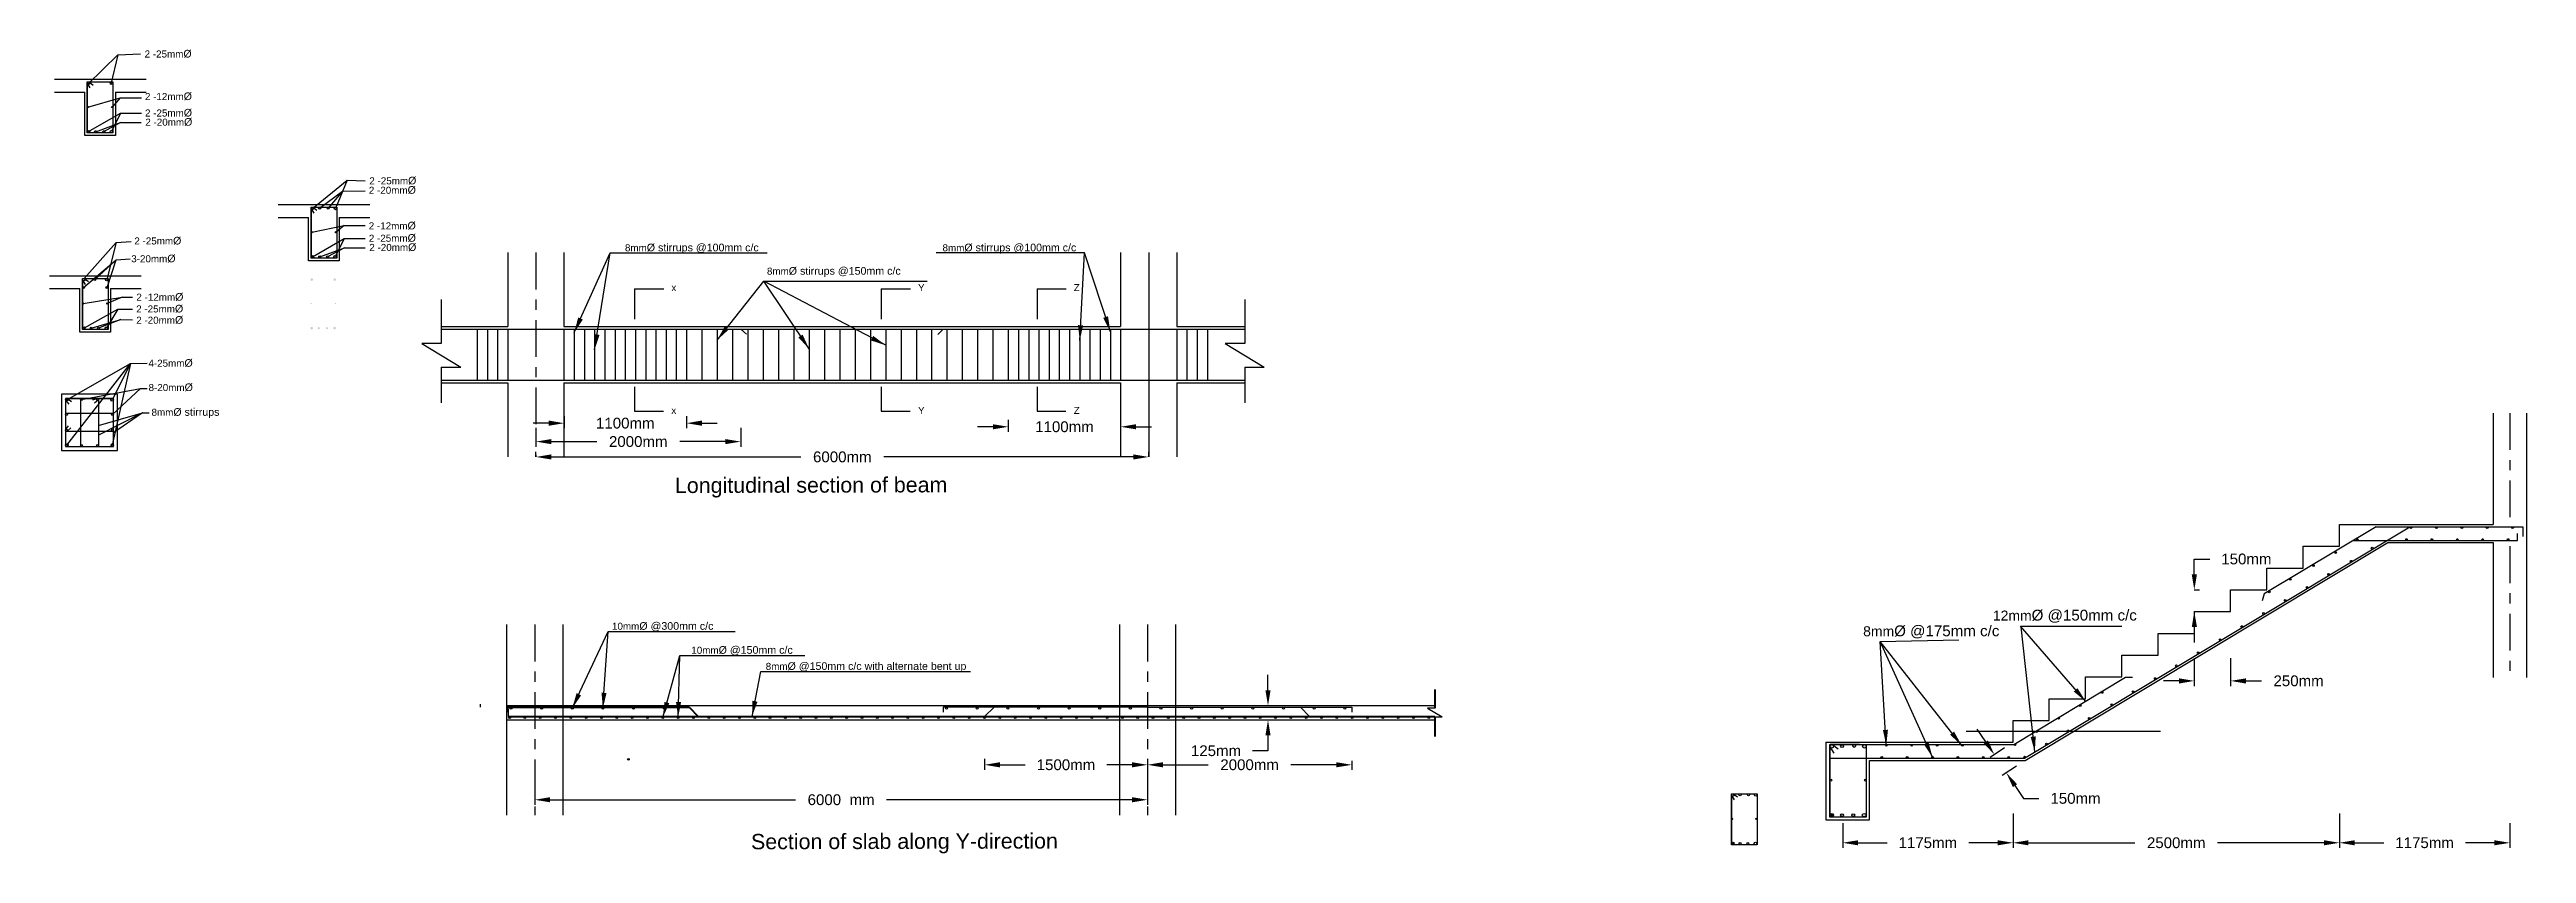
# Model space of a CAD drawing. Header units: metres. Extents: x 3 to 189, y -54 to 67.
# Drawn here: x 5.18 to 29.44, y -0.18 to 7.69 of the extents above; entities that cross this region are included whole.
import ezdxf

# ---------------------------------------------------------------- set-up
doc = ezdxf.new("R2010")
doc.units = ezdxf.units.M
doc.header["$LTSCALE"] = 0.015
doc.header["$MEASUREMENT"] = 0
doc.linetypes.add('ACAD_ISO04W100', pattern=[30, 24, -3, 0, -3])
doc.styles.get("Standard").update_dxf_attribs({"font": 'arial.ttf'})
doc.dimstyles.get("Standard").update_dxf_attribs({"dimscale": 1.005, "dimtxt": 0.105, "dimasz": 0.15, "dimexe": 0.05, "dimexo": 0.1, "dimgap": 0.125, "dimtad": 0, "dimtih": 1, "dimtoh": 1, "dimdec": 4, "dimzin": 0, "dimdsep": 46, "dimtxsty": 'Standard', "dimcen": 0.115, "dimadec": 3, "dimazin": 0, "dimtfac": 1, "dimtdec": 4, "dimtofl": 0, "dimtmove": 0, "dimatfit": 3, "dimfxl": 1, "dimfxlon": 1, "dimtolj": 1, "dimtzin": 0, "dimarcsym": 0})

msp = doc.modelspace()

# ---------------------------------------------------------------- texts
at = {"linetype": 'Continuous'}
for s, p in [('Longitudinal section of beam', (11.30728, 3.34685)), ('Section of slab along Y-direction', (12.05204, -0.13862))]:
    msp.add_text(s, height=0.15, rotation=0.15, dxfattribs=at).set_placement(p)
at = {"linetype": 'Continuous', "attachment_point": 1}
for s, width, gutter_width, insert, char_height in [('2 -25mm{\\H1.08333x;Ø}', 0.5912094, 0.34438, (6.11456, 7.68235), 0.0688756), ('2 -12mm{\\H1.08333x;Ø}', 0.5912094, 0.34438, (6.11754, 7.26605), 0.0688756), ('2 -25mm{\\H1.08333x;Ø}', 0.5912094, 0.34438, (6.11849, 7.10513), 0.0688756), ('2 -20mm{\\H1.08333x;Ø}', 0.5912094, 0.34438, (6.12137, 7.01519), 0.0688756), ('2 -20mm{\\H1.08333x;Ø}', 0.5912094, 0.34438, (8.31013, 6.3493), 0.0688756), ('2 -25mm{\\H1.08333x;Ø}', 0.5912094, 0.34438, (8.31482, 6.44141), 0.0688756), ('2 -25mm{\\H1.08333x;Ø}', 0.5912094, 0.34438, (6.01386, 5.85327), 0.0688756), ('2 -12mm{\\H1.08333x;Ø}', 0.5912094, 0.34438, (8.30918, 6.00082), 0.0688756), ('2 -25mm{\\H1.08333x;Ø}', 0.5912094, 0.34438, (8.31013, 5.87992), 0.0688756), ('3-20mm{\\H1.08333x;Ø}', 0.5912094, 0.34438, (5.98372, 5.67892), 0.0688756), ('2 -20mm{\\H1.08333x;Ø}', 0.5912094, 0.34438, (8.31482, 5.78998), 0.0688756), ('8mm{\\H1.08333x;Ø stirrups @100mm c/c}', 1.5543828, 0.34438, (10.81783, 5.78619), 0.0688756), ('8mm{\\H1.08333x;Ø stirrups @100mm c/c}', 1.5543828, 0.34438, (13.92708, 5.78619), 0.0688756), ('x', 0.0738809, 0.34438, (11.27189, 5.39107), 0.06888), ('8mm{\\H1.08333x;Ø stirrups @150mm c/c}', 1.5543828, 0.34438, (12.20799, 5.55749), 0.0688756), ('Y', 0.0738809, 0.34438, (13.68735, 5.39107), 0.06888), ('Z', 0.0738809, 0.34438, (15.21226, 5.39107), 0.06888), ('2 -25mm{\\H1.08333x;Ø}', 0.5912094, 0.34438, (6.03193, 5.18812), 0.0688756), ('2 -12mm{\\H1.08333x;Ø}', 0.5912094, 0.34438, (6.03395, 5.30344), 0.0688756), ('2 -20mm{\\H1.08333x;Ø}', 0.5912094, 0.34438, (6.03231, 5.07775), 0.0688756), ('4-25mm{\\H1.08333x;Ø}', 0.5912094, 0.34438, (6.15179, 4.6568), 0.0688756), ('8-20mm{\\H1.08333x;Ø}', 0.5912094, 0.34438, (6.15305, 4.41906), 0.0688756), ('8mm{\\H1.08333x;Ø stirrups}', 0.7785152, 0.34438, (6.182, 4.17709), 0.0688756), ('x', 0.0738809, 0.34438, (11.27189, 4.18986), 0.06888), ('Y', 0.0738809, 0.34438, (13.68735, 4.18986), 0.06888), ('Z', 0.0738809, 0.34438, (15.21226, 4.18986), 0.06888), ('12mm{\\H1.08333x;Ø @150mm c/c}', 1.7499396, 0.48902, (24.21161, 2.20505), 0.0978033), ('10mm{\\H1.08333x;Ø @300mm c/c}', 1.2323518, 0.34438, (10.69112, 2.08362), 0.0688756), ('8mm{\\H1.08333x;Ø @175mm c/c}', 1.7499396, 0.48902, (22.94158, 2.05165), 0.0978033), ('10mm{\\H1.08333x;Ø @150mm c/c}', 1.2323518, 0.34438, (11.46776, 1.84889), 0.0688756), ('8mm{\\H1.08333x;Ø @150mm c/c with alternate bent up}', 2.0610792, 0.34438, (12.19594, 1.69103), 0.0688756)]:
    msp.add_mtext_dynamic_manual_height_columns(s, width=width, gutter_width=gutter_width, heights=[0], dxfattribs=dict(at, insert=insert, char_height=char_height))

# ---------------------------------------------------------------- blocks, each defined once
blk = doc.blocks.new('*D1')
at = {"color": 0, "linetype": 'Continuous', "lineweight": -2, "transparency": 16777216}
for p, q in [((9.934, 0.481), (9.934, 0.296)), ((10.085, 0.346), (12.488, 0.346)), ((15.783, 0.346), (13.38, 0.346)), ((15.934, 0.481), (15.934, 0.296))]:
    blk.add_line(p, q, dxfattribs=at)
at = {"color": 0, "linetype": 'Continuous', "transparency": 16777216}
for points in [[(10.085, 0.371), (10.085, 0.321), (9.934, 0.346)], [(15.783, 0.371), (15.783, 0.321), (15.934, 0.346)]]:
    blk.add_solid(points, dxfattribs=at)
at = {"layer": 'Defpoints', "color": 0, "linetype": 'Continuous', "transparency": 16777216}
for p in [(9.934, 0.582), (15.934, 0.582), (15.934, 0.346)]:
    blk.add_point(p, dxfattribs=at)
at = {"color": 0, "linetype": 'Continuous', "transparency": 16777216, "insert": (12.934, 0.346), "char_height": 0.10552, "width": 0.7586, "attachment_point": 5}
blk.add_mtext('\\A1;6000  mm', dxfattribs=at)
blk = doc.blocks.new('*D2')
at = {"color": 0, "linetype": 'Continuous', "lineweight": -2, "transparency": 16777216}
for p, q in [((15.934, 0.728), (15.934, 0.638)), ((17.934, 0.728), (17.934, 0.638)), ((16.085, 0.688), (16.528, 0.688)), ((17.783, 0.688), (17.339, 0.688))]:
    blk.add_line(p, q, dxfattribs=at)
at = {"color": 0, "linetype": 'Continuous', "transparency": 16777216}
for points in [[(16.085, 0.713), (16.085, 0.663), (15.934, 0.688)], [(17.783, 0.713), (17.783, 0.663), (17.934, 0.688)]]:
    blk.add_solid(points, dxfattribs=at)
at = {"layer": 'Defpoints', "color": 0, "linetype": 'Continuous', "transparency": 16777216}
for p in [(15.934, 0.829), (17.934, 0.829), (17.934, 0.688)]:
    blk.add_point(p, dxfattribs=at)
at = {"color": 0, "linetype": 'Continuous', "transparency": 16777216, "insert": (16.934, 0.688), "char_height": 0.1055, "attachment_point": 5}
blk.add_mtext('\\A1;2000mm', dxfattribs=at)
blk = doc.blocks.new('*D7')
at = {"color": 0, "linetype": 'Continuous', "lineweight": -2, "transparency": 16777216}
for p, q in [((14.338, 0.747), (14.338, 0.638)), ((15.934, 0.747), (15.934, 0.638)), ((14.489, 0.688), (14.736, 0.688)), ((15.783, 0.688), (15.536, 0.688))]:
    blk.add_line(p, q, dxfattribs=at)
at = {"color": 0, "linetype": 'Continuous', "transparency": 16777216}
for points in [[(14.489, 0.713), (14.489, 0.663), (14.338, 0.688)], [(15.783, 0.713), (15.783, 0.663), (15.934, 0.688)]]:
    blk.add_solid(points, dxfattribs=at)
at = {"layer": 'Defpoints', "color": 0, "linetype": 'Continuous', "transparency": 16777216}
for p in [(14.338, 0.848), (15.934, 0.848), (15.934, 0.688)]:
    blk.add_point(p, dxfattribs=at)
at = {"color": 0, "linetype": 'Continuous', "transparency": 16777216, "insert": (15.136, 0.688), "char_height": 0.1055, "attachment_point": 5}
blk.add_mtext('\\A1;1500mm', dxfattribs=at)
blk = doc.blocks.new('*D8')
at = {"color": 0, "linetype": 'Continuous', "lineweight": -2, "transparency": 16777216}
for p, q in [((17.114, 1.417), (17.114, 1.568)), ((16.521, 1.267), (17.164, 1.267)), ((16.521, 1.127), (17.164, 1.127)), ((17.114, 0.976), (17.114, 0.825)), ((17.114, 0.825), (16.963, 0.825))]:
    blk.add_line(p, q, dxfattribs=at)
at = {"color": 0, "linetype": 'Continuous', "transparency": 16777216}
for points in [[(17.089, 1.417), (17.139, 1.417), (17.114, 1.267)], [(17.089, 0.976), (17.139, 0.976), (17.114, 1.127)]]:
    blk.add_solid(points, dxfattribs=at)
at = {"layer": 'Defpoints', "color": 0, "linetype": 'Continuous', "transparency": 16777216}
for p in [(16.421, 1.267), (16.421, 1.127), (17.114, 1.127)]:
    blk.add_point(p, dxfattribs=at)
at = {"color": 0, "linetype": 'Continuous', "transparency": 16777216, "insert": (16.605, 0.825), "char_height": 0.1055, "attachment_point": 5}
blk.add_mtext('\\A1;125mm', dxfattribs=at)
blk = doc.blocks.new('*D9')
at = {"color": 0, "linetype": 'Continuous', "lineweight": -2, "transparency": 16777216}
for p, q in [((9.946, 3.7), (9.946, 3.75)), ((10.096, 3.7), (12.541, 3.7)), ((15.795, 3.7), (13.351, 3.7)), ((15.946, 3.7), (15.946, 3.75))]:
    blk.add_line(p, q, dxfattribs=at)
at = {"color": 0, "linetype": 'Continuous', "transparency": 16777216}
for points in [[(10.096, 3.725), (10.096, 3.675), (9.946, 3.7)], [(15.795, 3.725), (15.795, 3.675), (15.946, 3.7)]]:
    blk.add_solid(points, dxfattribs=at)
at = {"layer": 'Defpoints', "color": 0, "linetype": 'Continuous', "transparency": 16777216}
for p in [(15.946, 3.7), (9.946, 3.625), (15.946, 3.625)]:
    blk.add_point(p, dxfattribs=at)
at = {"color": 0, "linetype": 'Continuous', "transparency": 16777216, "insert": (12.946, 3.7), "char_height": 0.1055, "attachment_point": 5}
blk.add_mtext('\\A1;6000mm', dxfattribs=at)
blk = doc.blocks.new('*D10')
at = {"color": 0, "linetype": 'Continuous', "lineweight": -2, "transparency": 16777216}
for p, q in [((10.07, 4.03), (9.919, 4.03)), ((10.221, 4.098), (10.221, 3.98)), ((11.421, 4.098), (11.421, 3.98)), ((11.571, 4.03), (11.722, 4.03))]:
    blk.add_line(p, q, dxfattribs=at)
at = {"color": 0, "linetype": 'Continuous', "transparency": 16777216}
for points in [[(10.07, 4.056), (10.07, 4.005), (10.221, 4.03)], [(11.571, 4.056), (11.571, 4.005), (11.421, 4.03)]]:
    blk.add_solid(points, dxfattribs=at)
at = {"layer": 'Defpoints', "color": 0, "linetype": 'Continuous', "transparency": 16777216}
for p in [(10.221, 4.198), (11.421, 4.198), (11.421, 4.03)]:
    blk.add_point(p, dxfattribs=at)
at = {"color": 0, "linetype": 'Continuous', "transparency": 16777216, "insert": (10.821, 4.03), "char_height": 0.1055, "attachment_point": 5}
blk.add_mtext('\\A1;1100mm', dxfattribs=at)
blk = doc.blocks.new('*D11')
at = {"color": 0, "linetype": 'Continuous', "lineweight": -2, "transparency": 16777216}
for p, q in [((14.42, 3.995), (14.269, 3.995)), ((14.571, 4.062), (14.571, 3.944)), ((15.671, 4.062), (15.671, 3.944)), ((15.821, 3.995), (15.972, 3.995))]:
    blk.add_line(p, q, dxfattribs=at)
at = {"color": 0, "linetype": 'Continuous', "transparency": 16777216}
for points in [[(14.42, 4.02), (14.42, 3.97), (14.571, 3.995)], [(15.821, 4.02), (15.821, 3.97), (15.671, 3.995)]]:
    blk.add_solid(points, dxfattribs=at)
at = {"layer": 'Defpoints', "color": 0, "linetype": 'Continuous', "transparency": 16777216}
for p in [(14.571, 4.162), (15.671, 4.162), (15.671, 3.995)]:
    blk.add_point(p, dxfattribs=at)
at = {"color": 0, "linetype": 'Continuous', "transparency": 16777216, "insert": (15.121, 3.995), "char_height": 0.1055, "attachment_point": 5}
blk.add_mtext('\\A1;1100mm', dxfattribs=at)
blk = doc.blocks.new('*D12')
at = {"color": 0, "linetype": 'Continuous', "lineweight": -2, "transparency": 16777216}
for p, q in [((9.946, 3.985), (9.946, 3.8)), ((11.951, 3.985), (11.951, 3.8)), ((10.096, 3.85), (10.543, 3.85)), ((11.8, 3.85), (11.354, 3.85))]:
    blk.add_line(p, q, dxfattribs=at)
at = {"color": 0, "linetype": 'Continuous', "transparency": 16777216}
for points in [[(10.096, 3.875), (10.096, 3.825), (9.946, 3.85)], [(11.8, 3.875), (11.8, 3.825), (11.951, 3.85)]]:
    blk.add_solid(points, dxfattribs=at)
at = {"layer": 'Defpoints', "color": 0, "linetype": 'Continuous', "transparency": 16777216}
for p in [(9.946, 4.086), (11.951, 4.086), (11.951, 3.85)]:
    blk.add_point(p, dxfattribs=at)
at = {"color": 0, "linetype": 'Continuous', "transparency": 16777216, "insert": (10.948, 3.85), "char_height": 0.1055, "attachment_point": 5}
blk.add_mtext('\\A1;2000mm', dxfattribs=at)
blk = doc.blocks.new('*D13')
at = {"color": 0, "linetype": 'Continuous', "lineweight": -2, "transparency": 16777216}
for p, q in [((26.184, 2.551), (26.184, 2.701)), ((26.184, 2.701), (26.335, 2.701)), ((26.184, 2.4), (26.235, 2.4)), ((26.184, 2.187), (26.235, 2.187)), ((26.184, 2.036), (26.184, 1.885))]:
    blk.add_line(p, q, dxfattribs=at)
at = {"color": 0, "linetype": 'Continuous', "transparency": 16777216}
for points in [[(26.159, 2.551), (26.21, 2.551), (26.184, 2.4)], [(26.159, 2.036), (26.21, 2.036), (26.184, 2.187)]]:
    blk.add_solid(points, dxfattribs=at)
at = {"layer": 'Defpoints', "color": 0, "linetype": 'Continuous', "transparency": 16777216}
for p in [(26.184, 2.4), (26.184, 2.4), (26.184, 2.187)]:
    blk.add_point(p, dxfattribs=at)
at = {"color": 0, "linetype": 'Continuous', "transparency": 16777216, "insert": (26.694, 2.701), "char_height": 0.1055, "attachment_point": 5}
blk.add_mtext('\\A1;150mm', dxfattribs=at)
blk = doc.blocks.new('*D14')
at = {"color": 0, "linetype": 'Continuous', "lineweight": -2, "transparency": 16777216}
for p, q in [((26.184, 1.732), (26.184, 1.458)), ((26.539, 1.732), (26.539, 1.458)), ((26.034, 1.509), (25.883, 1.509)), ((26.69, 1.509), (26.841, 1.509))]:
    blk.add_line(p, q, dxfattribs=at)
at = {"color": 0, "linetype": 'Continuous', "transparency": 16777216}
for points in [[(26.034, 1.534), (26.034, 1.483), (26.184, 1.509)], [(26.69, 1.534), (26.69, 1.483), (26.539, 1.509)]]:
    blk.add_solid(points, dxfattribs=at)
at = {"layer": 'Defpoints', "color": 0, "linetype": 'Continuous', "transparency": 16777216}
for p in [(26.184, 1.833), (26.539, 1.833), (26.539, 1.509)]:
    blk.add_point(p, dxfattribs=at)
at = {"color": 0, "linetype": 'Continuous', "transparency": 16777216, "insert": (27.205, 1.509), "char_height": 0.1055, "attachment_point": 5}
blk.add_mtext('\\A1;250mm', dxfattribs=at)
blk = doc.blocks.new('*D15')
at = {"color": 0, "linetype": 'Continuous', "lineweight": -2, "transparency": 16777216}
for p, q in [((24.143, 0.912), (24.059, 1.038)), ((24.326, 0.853), (24.184, 0.759)), ((24.444, 0.676), (24.303, 0.582)), ((24.428, 0.484), (24.512, 0.359)), ((24.512, 0.359), (24.662, 0.359))]:
    blk.add_line(p, q, dxfattribs=at)
at = {"color": 0, "linetype": 'Continuous', "transparency": 16777216}
for points in [[(24.164, 0.926), (24.122, 0.899), (24.226, 0.787)], [(24.449, 0.498), (24.407, 0.47), (24.344, 0.609)]]:
    blk.add_solid(points, dxfattribs=at)
at = {"layer": 'Defpoints', "color": 0, "linetype": 'Continuous', "transparency": 16777216}
for p in [(24.409, 0.909), (24.528, 0.731), (24.344, 0.609)]:
    blk.add_point(p, dxfattribs=at)
at = {"color": 0, "linetype": 'Continuous', "transparency": 16777216, "insert": (25.021, 0.359), "char_height": 0.1055, "attachment_point": 5}
blk.add_mtext('\\A1;150mm', dxfattribs=at)
blk = doc.blocks.new('*D16')
at = {"color": 0, "linetype": 'Continuous', "lineweight": -2, "transparency": 16777216}
for p, q in [((24.409, 0.212), (24.409, -0.125)), ((27.604, 0.212), (27.604, -0.125)), ((24.56, -0.075), (25.601, -0.075)), ((27.454, -0.075), (26.412, -0.075))]:
    blk.add_line(p, q, dxfattribs=at)
at = {"color": 0, "linetype": 'Continuous', "transparency": 16777216}
for points in [[(24.56, -0.05), (24.56, -0.1), (24.409, -0.075)], [(27.454, -0.05), (27.454, -0.1), (27.604, -0.075)]]:
    blk.add_solid(points, dxfattribs=at)
at = {"layer": 'Defpoints', "color": 0, "linetype": 'Continuous', "transparency": 16777216}
for p in [(24.409, 0.313), (27.604, 0.313), (27.604, -0.075)]:
    blk.add_point(p, dxfattribs=at)
at = {"color": 0, "linetype": 'Continuous', "transparency": 16777216, "insert": (26.007, -0.075), "char_height": 0.1055, "attachment_point": 5}
blk.add_mtext('\\A1;2500mm', dxfattribs=at)
blk = doc.blocks.new('*D17')
at = {"color": 0, "linetype": 'Continuous', "lineweight": -2, "transparency": 16777216}
for p, q in [((22.741, 0.118), (22.741, -0.125)), ((24.409, 0.118), (24.409, -0.125)), ((22.892, -0.075), (23.176, -0.075)), ((24.259, -0.075), (23.975, -0.075))]:
    blk.add_line(p, q, dxfattribs=at)
at = {"color": 0, "linetype": 'Continuous', "transparency": 16777216}
for points in [[(22.892, -0.05), (22.892, -0.1), (22.741, -0.075)], [(24.259, -0.05), (24.259, -0.1), (24.409, -0.075)]]:
    blk.add_solid(points, dxfattribs=at)
at = {"layer": 'Defpoints', "color": 0, "linetype": 'Continuous', "transparency": 16777216}
for p in [(22.741, 0.219), (24.409, 0.219), (24.409, -0.075)]:
    blk.add_point(p, dxfattribs=at)
at = {"color": 0, "linetype": 'Continuous', "transparency": 16777216, "insert": (23.575, -0.075), "char_height": 0.1055, "attachment_point": 5}
blk.add_mtext('\\A1;1175mm', dxfattribs=at)
blk = doc.blocks.new('*D141')
at = {"color": 0, "linetype": 'Continuous', "lineweight": -2, "transparency": 16777216}
for p, q in [((27.604, 0.118), (27.604, -0.125)), ((29.273, 0.118), (29.273, -0.125)), ((27.755, -0.075), (28.039, -0.075)), ((29.122, -0.075), (28.838, -0.075))]:
    blk.add_line(p, q, dxfattribs=at)
at = {"color": 0, "linetype": 'Continuous', "transparency": 16777216}
for points in [[(27.755, -0.05), (27.755, -0.1), (27.604, -0.075)], [(29.122, -0.05), (29.122, -0.1), (29.273, -0.075)]]:
    blk.add_solid(points, dxfattribs=at)
at = {"layer": 'Defpoints', "color": 0, "linetype": 'Continuous', "transparency": 16777216}
for p in [(27.604, 0.219), (29.273, 0.219), (29.273, -0.075)]:
    blk.add_point(p, dxfattribs=at)
at = {"color": 0, "linetype": 'Continuous', "transparency": 16777216, "insert": (28.439, -0.075), "char_height": 0.1055, "attachment_point": 5}
blk.add_mtext('\\A1;1175mm', dxfattribs=at)

# ---------------------------------------------------------------- dimensions: what is measured, and where the dimension line sits
at = {"linetype": 'Continuous'}
for base, p1, p2, text, override, picture, middle in [((11.42074, 4.03039), (10.22074, 4.19848), (11.42074, 4.19848), '1100mm', {"dimpost": 'm'}, '*D10', (10.82074, 4.03039)), ((15.67074, 3.99468), (14.57074, 4.16202), (15.67074, 4.16202), '1100mm', {"dimpost": 'm'}, '*D11', (15.12074, 3.99468)), ((11.95072, 3.85004), (9.94574, 4.08565), (11.95072, 4.08565), '2000mm', {"dimpost": 'm'}, '*D12', (10.94823, 3.85004)), ((15.94574, 3.69971), (9.94574, 3.62473), (15.94574, 3.62473), '6000mm', {"dimpost": 'm'}, '*D9', (12.94574, 3.69971)), ((26.53946, 1.50861), (26.18446, 1.83274), (26.53946, 1.83274), '250mm', {"dimpost": 'm'}, '*D14', (27.20545, 1.50861)), ((15.93385, 0.688), (14.33836, 0.84774), (15.93385, 0.84774), '1500mm', {"dimpost": 'm'}, '*D7', (15.13611, 0.688)), ((17.93385, 0.688), (15.93385, 0.82891), (17.93385, 0.82891), '2000mm', {"dimpost": 'm'}, '*D2', (16.93385, 0.688)), ((15.93385, 0.34599), (9.93385, 0.58184), (15.93385, 0.58184), '6000  mm', {"dimpost": 'm', "dimtxsty": 'Standard'}, '*D1', (12.93385, 0.34599)), ((27.60446, -0.07484), (24.40946, 0.31261), (27.60446, 0.31261), '2500mm', {"dimpost": 'm'}, '*D16', (26.00696, -0.07484)), ((24.40946, -0.07484), (22.74096, 0.2189), (24.40946, 0.2189), '1175mm', {"dimpost": 'm'}, '*D17', (23.57521, -0.07484)), ((29.27296, -0.07484), (27.60446, 0.2189), (29.27296, 0.2189), '1175mm', {"dimpost": 'm'}, '*D141', (28.43871, -0.07484))]:
    dim = msp.add_linear_dim(base=base, p1=p1, p2=p2, text=text, dimstyle='Standard', override=override, dxfattribs=at)
    dim.commit()
    dim.dimension.update_dxf_attribs({"geometry": picture, "text_midpoint": middle})
for base, p1, p2, text, picture, middle in [((26.18446, 2.39992), (26.18446, 2.18692), (26.18446, 2.39992), '150mm', '*D13', (26.69383, 2.70142)), ((17.11407, 1.12658), (16.42083, 1.26658), (16.42083, 1.12658), '125mm', '*D8', (16.60469, 0.82508))]:
    dim = msp.add_linear_dim(base=base, p1=p1, p2=p2, angle=90, text=text, dimstyle='Standard', override={"dimpost": 'm'}, dxfattribs=at)
    dim.commit()
    dim.dimension.update_dxf_attribs({"geometry": picture, "text_midpoint": middle})
dim = msp.add_aligned_dim(p1=(24.40946, 0.90892), p2=(24.52762, 0.73142), distance=-0.22006, text='150mm', dimstyle='Standard', override={"dimpost": 'm'}, dxfattribs=at)
dim.commit()
dim.dimension.update_dxf_attribs({"geometry": '*D15', "text_midpoint": (25.02089, 0.3585)})

# ---------------------------------------------------------------- hatches: boundary and pattern name
at = {"linetype": 'Continuous'}
h = msp.add_hatch(color=256, dxfattribs=at)
h.dxf.hatch_style = 1
h.paths.add_polyline_path([(5.57852, 7.35679, 0.20513052), (5.57465, 7.36583), (5.57235, 7.36757, 0.57980132), (5.55352, 7.35679, 1)])
h.paths.add_polyline_path([(5.80352, 7.35679, 1), (5.77852, 7.35679, 1)])
h.paths.add_polyline_path([(5.55352, 6.88526), (5.55352, 6.87981, 0.8956273), (5.57822, 6.88254, 0.8956273)])
h.paths.add_polyline_path([(5.77671, 6.88254, 1), (5.80171, 6.88254, 1)])
h.paths.add_polyline_path([(5.70416, 6.88204, 1), (5.72416, 6.88204, 1)])
h.paths.add_polyline_path([(5.64535, 6.88204, 1), (5.62535, 6.88204, 1)])
h.paths.add_polyline_path([(5.55352, 7.1234, 1), (5.56552, 7.1234, 1)])
h.paths.add_polyline_path([(5.80352, 7.1234, 1), (5.79152, 7.1234, 1)])
h = msp.add_hatch(color=256, dxfattribs=at)
h.dxf.hatch_style = 1
h.paths.add_polyline_path([(5.61693, 5.43706, 1), (5.63693, 5.43706, 1)])
h.paths.add_polyline_path([(5.73124, 5.43456, 1), (5.75624, 5.43456, 1)])
h.paths.add_polyline_path([(5.75624, 5.35848, 1), (5.73624, 5.35848, 1)])
h.paths.add_polyline_path([(5.52624, 5.35772, 1), (5.50624, 5.35772, 1)])
h.paths.add_polyline_path([(5.50624, 5.20117, 1), (5.51824, 5.20117, 1)])
h.paths.add_polyline_path([(5.75522, 5.20117, 1), (5.74322, 5.20117, 1)])
h.paths.add_polyline_path([(5.53094, 4.9603, 0.8956273), (5.50624, 4.96303), (5.50624, 4.95758, 0.8956273)])
h.paths.add_polyline_path([(5.60185, 4.95981, 1), (5.58185, 4.95981, 1)])
h.paths.add_polyline_path([(5.65403, 4.95981, 1), (5.67403, 4.95981, 1)])
h.paths.add_polyline_path([(5.75444, 4.9603, 1), (5.72944, 4.9603, 1)])
h.paths.add_polyline_path([(7.74516, 6.13158, 1), (7.77016, 6.13158, 0.20513052), (7.76628, 6.14063), (7.76398, 6.14236, 0.57980132)])
h.paths.add_polyline_path([(7.81846, 6.13332, 1), (7.83846, 6.13332, 1)])
h.paths.add_polyline_path([(7.90176, 6.13408, 1), (7.92176, 6.13408, 1)])
h.paths.add_polyline_path([(7.97016, 6.13158, 1), (7.99516, 6.13158, 1)])
h.paths.add_polyline_path([(7.74516, 5.89819, 1), (7.75716, 5.89819, 1)])
h.paths.add_polyline_path([(7.98316, 5.89819, 1), (7.99516, 5.89819, 1)])
h.paths.add_polyline_path([(7.74516, 5.6546), (7.74516, 5.64408), (7.75735, 5.64483, -0.35114545)])
h.paths.add_polyline_path([(7.81881, 5.65683, 1), (7.83881, 5.65683, 1)])
h.paths.add_polyline_path([(7.89575, 5.65683, 1), (7.91575, 5.65683, 1)])
h.paths.add_polyline_path([(7.96835, 5.65733, 1), (7.99335, 5.65733, 1)])
h.paths.add_polyline_path([(7.76349, 5.43456, 0.20513052), (7.75962, 5.4436), (7.75732, 5.44534, 0.57980132), (7.73849, 5.43456, 1)])
h.paths.add_polyline_path([(7.98849, 5.43456, 1), (7.96349, 5.43456, 1)])
h.paths.add_polyline_path([(7.73849, 5.20117, 1), (7.75049, 5.20117, 1)])
h.paths.add_polyline_path([(7.97649, 5.20117, 1), (7.98849, 5.20117, 1)])
h.paths.add_polyline_path([(7.73849, 4.96303), (7.73849, 4.95758, 0.8956273), (7.76319, 4.9603, 0.8956273)])
h.paths.add_polyline_path([(7.81032, 4.95981, 1), (7.83032, 4.95981, 1)])
h.paths.add_polyline_path([(7.88913, 4.95981, 1), (7.90913, 4.95981, 1)])
h.paths.add_polyline_path([(7.96169, 4.9603, 1), (7.98669, 4.9603, 1)])
h = msp.add_hatch(color=256, dxfattribs=at)
h.dxf.hatch_style = 1
h.paths.add_polyline_path([(7.76985, 5.65733, 0.8956273), (7.74516, 5.66005), (7.74516, 5.6546, 0.8956273)])
h = msp.add_hatch(dxfattribs=at)
h.set_pattern_fill('ANSI31', color=256)
h.paths.add_polyline_path([(5.53124, 5.43456, 0.20513052), (5.52737, 5.4436), (5.52507, 5.44534, 0.57980132), (5.50624, 5.43456, 1)])
h = msp.add_hatch(dxfattribs=at)
h.set_pattern_fill('ANSI31', color=256)
h.paths.add_polyline_path([(5.63693, 5.43706, 1), (5.61693, 5.43706, 1)])
h = msp.add_hatch(color=256, dxfattribs=at)
h.dxf.hatch_style = 1
h.paths.add_polyline_path([(5.3406, 4.26002, 1), (5.3656, 4.26002, 1)])
h.paths.add_polyline_path([(5.5066, 4.26272, 1), (5.4866, 4.26272, 1)])
h.paths.add_polyline_path([(5.6426, 4.26272, 1), (5.6626, 4.26272, 1)])
h.paths.add_polyline_path([(5.78493, 4.25874, 1), (5.80993, 4.25874, 1)])
h.paths.add_polyline_path([(5.3606, 4.11672, 1), (5.3406, 4.11672, 1)])
h.paths.add_polyline_path([(5.7906, 4.11672, 1), (5.8106, 4.11672, 1)])
h.paths.add_polyline_path([(5.7906, 3.96072, 0.37255824), (5.79916, 3.95082), (5.80203, 3.95082, 0.37255824), (5.8106, 3.96072, 1)])
h.paths.add_polyline_path([(5.3606, 3.96072, 1), (5.3406, 3.96072, 0.37255824), (5.34916, 3.95082), (5.35203, 3.95082, 0.37255824)])
h.paths.add_polyline_path([(5.3406, 3.81782), (5.3406, 3.81301, 0.90758105), (5.36536, 3.81542, 0.90758105)])
h.paths.add_polyline_path([(5.78559, 3.81478, 0.33823284), (5.79481, 3.80272), (5.80138, 3.80272, 0.33823284), (5.81059, 3.81478, 1)])
h.paths.add_polyline_path([(5.6426, 3.81272, 1), (5.6626, 3.81272, 1)])
h.paths.add_polyline_path([(5.4866, 3.81272, 1), (5.5066, 3.81272, 1)])
at = {"ltscale": 0.01}
h = msp.add_hatch(color=256, dxfattribs=at)
h.dxf.hatch_style = 1
h.paths.add_polyline_path([(23.1324, 0.76115, 1), (23.11536, 0.76115, 0.37275667), (23.12266, 0.75272), (23.1251, 0.75272, 0.37275667)])
h.paths.add_polyline_path([(23.3809, 0.76115, 1), (23.36386, 0.76115, 0.37275667), (23.37116, 0.75272), (23.3736, 0.75272, 0.37275667)])
h.paths.add_polyline_path([(23.6294, 0.76115, 1), (23.61236, 0.76115, 0.37275667), (23.61966, 0.75272), (23.6221, 0.75272, 0.37275667)])
h.paths.add_polyline_path([(23.8779, 0.76115, 1), (23.86086, 0.76115, 0.37275667), (23.86816, 0.75272), (23.8706, 0.75272, 0.37275667)])
h.paths.add_polyline_path([(24.10936, 0.76115, 0.37275667), (24.11666, 0.75272), (24.1191, 0.75272, 0.37275667), (24.1264, 0.76115, 1)])
h.paths.add_polyline_path([(24.3749, 0.76115, 1), (24.35786, 0.76115, 0.37275667), (24.36516, 0.75272), (24.3676, 0.75272, 0.37275667)])
h.paths.add_polyline_path([(24.51442, 0.76354, 1), (24.53146, 0.76354, 1)])
h.paths.add_polyline_path([(24.72839, 0.89119, 0.4667648), (24.7384, 0.8828), (24.74361, 0.88593, 0.16793168), (24.74543, 0.89119, 1)])
h.paths.add_polyline_path([(24.95726, 1.01743), (24.94087, 1.01743, 0.75614334)])
h.paths.add_polyline_path([(24.94054, 1.01975, 0.0690981), (24.94087, 1.01743), (24.95726, 1.01743, 0.0690981), (24.95758, 1.01975, 1)])
h.paths.add_polyline_path([(25.16389, 1.14306, 1), (25.14685, 1.14306, 1)])
h.paths.add_polyline_path([(25.36667, 1.27553, 1), (25.38371, 1.27553, 1)])
h.paths.add_polyline_path([(25.57686, 1.40355, 1), (25.5939, 1.40355, 1)])
h.paths.add_polyline_path([(25.79279, 1.53133, 1), (25.80983, 1.53133, 1)])
h.paths.add_polyline_path([(25.99949, 1.6565, 1), (26.01653, 1.6565, 1)])
h.paths.add_polyline_path([(26.21403, 1.7844, 1), (26.23107, 1.7844, 1)])
h.paths.add_polyline_path([(26.44424, 1.91231, 1), (26.4272, 1.91231, 1)])
h.paths.add_polyline_path([(26.65747, 2.04021, 1), (26.64043, 2.04021, 1)])
h.paths.add_polyline_path([(26.85343, 2.16812, 1), (26.87047, 2.16812, 1)])
h.paths.add_polyline_path([(27.08327, 2.29603, 1), (27.06623, 2.29603, 1)])
h.paths.add_polyline_path([(27.29586, 2.42393, 1), (27.27882, 2.42393, 1)])
h.paths.add_polyline_path([(27.4901, 2.55184, 1), (27.50714, 2.55184, 1)])
h.paths.add_polyline_path([(27.72739, 2.67974, 1), (27.71035, 2.67974, 0.37275667), (27.71765, 2.67131), (27.72689, 2.67686, 0.08669016)])
h.paths.add_polyline_path([(27.9339, 2.80765, 1), (27.91686, 2.80765, 1)])
h.paths.add_polyline_path([(28.27069, 2.89115, 1), (28.25365, 2.89115, 0.37275667), (28.26095, 2.88272), (28.26339, 2.88272, 0.37275667)])
h.paths.add_polyline_path([(28.51919, 2.89115, 1), (28.50215, 2.89115, 0.37275667), (28.50945, 2.88272), (28.51189, 2.88272, 0.37275667)])
h.paths.add_polyline_path([(28.75065, 2.89115, 0.37275667), (28.75795, 2.88272), (28.76039, 2.88272, 0.37275667), (28.76769, 2.89115, 1)])
h.paths.add_polyline_path([(29.01619, 2.89115, 1), (28.99915, 2.89115, 0.37275667), (29.00645, 2.88272), (29.00889, 2.88272, 0.37275667)])
h.paths.add_polyline_path([(29.24765, 2.89115, 0.37275667), (29.25495, 2.88272), (29.25739, 2.88272, 0.37275667), (29.26469, 2.89115, 1)])
h.paths.add_polyline_path([(29.04319, 3.00767, 1), (29.06023, 3.00767, 1)])
h.paths.add_polyline_path([(28.79469, 3.00767, 1), (28.81173, 3.00767, 1)])
h.paths.add_polyline_path([(28.54619, 3.00767, 1), (28.56323, 3.00767, 1)])
h.paths.add_polyline_path([(28.31473, 3.00767, 1), (28.29769, 3.00767, 1)])
h.paths.add_polyline_path([(27.77197, 2.89175, 1), (27.78901, 2.89175, 1)])
h.paths.add_polyline_path([(27.57666, 2.76349, 1), (27.55962, 2.76349, 1)])
h.paths.add_polyline_path([(27.35888, 2.6364, 1), (27.34184, 2.6364, 1)])
h.paths.add_polyline_path([(25.27285, 1.39598, 1), (25.28989, 1.39598, 1)])
h.paths.add_polyline_path([(25.07497, 1.2678, 1), (25.05793, 1.2678, 1)])
h.paths.add_polyline_path([(24.86404, 1.14306, 0.42221651), (24.85528, 1.15158), (24.84811, 1.14727, 0.13002633), (24.847, 1.14306, 1)])
h.paths.add_polyline_path([(24.64916, 1.01267, 0.1493626), (24.6477, 1.01743), (24.63357, 1.01743, 0.1493626), (24.63212, 1.01267, 1)])
h.paths.add_polyline_path([(24.63357, 1.01743), (24.6477, 1.01743, 0.5319313)])
h.paths.add_polyline_path([(24.41965, 0.88496, 1), (24.43669, 0.88496, 1)])
h.paths.add_polyline_path([(23.92228, 0.87902, 1), (23.90524, 0.87902, 1)])
h.paths.add_polyline_path([(23.67378, 0.87902, 1), (23.65674, 0.87902, 1)])
h.paths.add_polyline_path([(23.42528, 0.87902, 1), (23.40824, 0.87902, 1)])
h.paths.add_polyline_path([(23.17678, 0.87902, 1), (23.15974, 0.87902, 1)])
at = {"linetype": 'Continuous'}
h = msp.add_hatch(color=256, dxfattribs=at)
h.dxf.hatch_style = 1
h.paths.add_polyline_path([(26.91683, 2.38851), (26.90995, 2.38438, 0.13593296), (26.90874, 2.38, 1), (26.92578, 2.38, 0.42907202)])
h.paths.add_polyline_path([(27.1154, 2.50223, 1), (27.13244, 2.50223, 1)])
at = {"linetype": 'ACAD_ISO04W100', "lineweight": 100}
h = msp.add_hatch(color=256, dxfattribs=at)
h.dxf.hatch_style = 1
h.paths.add_polyline_path([(9.69209, 1.24158, 1), (9.71209, 1.24158, 1)])
h.paths.add_polyline_path([(10.01209, 1.24158, 1), (9.99209, 1.24158, 1)])
h.paths.add_polyline_path([(10.31209, 1.24158, 1), (10.29209, 1.24158, 1)])
h.paths.add_polyline_path([(10.61209, 1.24158, 1), (10.59209, 1.24158, 1)])
h.paths.add_polyline_path([(9.69836, 1.15158, 1), (9.67836, 1.15158, 1)])
h.paths.add_polyline_path([(9.84836, 1.15158, 1), (9.82836, 1.15158, 1)])
h.paths.add_polyline_path([(9.99836, 1.15158, 1), (9.97836, 1.15158, 1)])
h.paths.add_polyline_path([(10.14836, 1.15158, 1), (10.12836, 1.15158, 1)])
h.paths.add_polyline_path([(10.29836, 1.15158, 1), (10.27836, 1.15158, 1)])
h.paths.add_polyline_path([(10.44836, 1.15158, 1), (10.42836, 1.15158, 1)])
h.paths.add_polyline_path([(10.59836, 1.15158, 1), (10.57836, 1.15158, 1)])
h.paths.add_polyline_path([(10.74836, 1.15158, 1), (10.72836, 1.15158, 1)])
h.paths.add_polyline_path([(10.87836, 1.15158, 1), (10.89836, 1.15158, 1)])
h.paths.add_polyline_path([(11.02836, 1.15158, 1), (11.04836, 1.15158, 1)])
h.paths.add_polyline_path([(10.91209, 1.24158, 1), (10.89209, 1.24158, 1)])
h.paths.add_polyline_path([(11.19209, 1.24158, 1), (11.21209, 1.24158, 1)])
h.paths.add_polyline_path([(11.19836, 1.15158, 1), (11.17836, 1.15158, 1)])
h.paths.add_polyline_path([(11.32836, 1.15158, 1), (11.34836, 1.15158, 1)])
h.paths.add_polyline_path([(11.49836, 1.15158, 1), (11.47836, 1.15158, 1)])
h.paths.add_polyline_path([(11.64836, 1.15158, 1), (11.62836, 1.15158, 1)])
h.paths.add_polyline_path([(11.79836, 1.15158, 1), (11.77836, 1.15158, 1)])
h.paths.add_polyline_path([(11.94836, 1.15158, 1), (11.92836, 1.15158, 1)])
h.paths.add_polyline_path([(12.09836, 1.15158, 1), (12.07836, 1.15158, 1)])
h.paths.add_polyline_path([(12.22836, 1.15158, 1), (12.24836, 1.15158, 1)])
h.paths.add_polyline_path([(12.37836, 1.15158, 1), (12.39836, 1.15158, 1)])
h.paths.add_polyline_path([(12.54836, 1.15158, 1), (12.52836, 1.15158, 1)])
h.paths.add_polyline_path([(12.67836, 1.15158, 1), (12.69836, 1.15158, 1)])
h.paths.add_polyline_path([(12.84836, 1.15158, 1), (12.82836, 1.15158, 1)])
h.paths.add_polyline_path([(12.99836, 1.15158, 1), (12.97836, 1.15158, 1)])
h.paths.add_polyline_path([(13.12836, 1.15158, 1), (13.14836, 1.15158, 1)])
h.paths.add_polyline_path([(13.27836, 1.15158, 1), (13.29836, 1.15158, 1)])
h.paths.add_polyline_path([(13.44836, 1.15158, 1), (13.42836, 1.15158, 1)])
h.paths.add_polyline_path([(13.57836, 1.15158, 1), (13.59836, 1.15158, 1)])
h.paths.add_polyline_path([(13.74836, 1.15158, 1), (13.72836, 1.15158, 1)])
h.paths.add_polyline_path([(13.89836, 1.15158, 1), (13.87836, 1.15158, 1)])
h.paths.add_polyline_path([(14.02836, 1.15158, 1), (14.04836, 1.15158, 1)])
h.paths.add_polyline_path([(14.17836, 1.15158, 1), (14.19836, 1.15158, 1)])
h.paths.add_polyline_path([(14.34836, 1.15158, 1), (14.32836, 1.15158, 1)])
h.paths.add_polyline_path([(14.47836, 1.15158, 1), (14.49836, 1.15158, 1)])
h.paths.add_polyline_path([(13.95616, 1.24158, 1), (13.97616, 1.24158, 1)])
h.paths.add_polyline_path([(14.27616, 1.24158, 1), (14.25616, 1.24158, 1)])
h.paths.add_polyline_path([(14.57616, 1.24158, 1), (14.55616, 1.24158, 1)])
h.paths.add_polyline_path([(14.64836, 1.15158, 1), (14.62836, 1.15158, 1)])
h.paths.add_polyline_path([(14.79836, 1.15158, 1), (14.77836, 1.15158, 1)])
h.paths.add_polyline_path([(14.87616, 1.24158, 1), (14.85616, 1.24158, 1)])
h.paths.add_polyline_path([(14.94836, 1.15158, 1), (14.92836, 1.15158, 1)])
h.paths.add_polyline_path([(15.07836, 1.15158, 1), (15.09836, 1.15158, 1)])
h.paths.add_polyline_path([(15.22836, 1.15158, 1), (15.24836, 1.15158, 1)])
h.paths.add_polyline_path([(15.39836, 1.15158, 1), (15.37836, 1.15158, 1)])
h.paths.add_polyline_path([(15.54836, 1.15158, 1), (15.52836, 1.15158, 1)])
h.paths.add_polyline_path([(15.67836, 1.15158, 1), (15.69836, 1.15158, 1)])
h.paths.add_polyline_path([(15.82836, 1.15158, 1), (15.84836, 1.15158, 1)])
h.paths.add_polyline_path([(15.97836, 1.15158, 1), (15.99836, 1.15158, 1)])
h.paths.add_polyline_path([(16.12836, 1.15158, 1), (16.14836, 1.15158, 1)])
h.paths.add_polyline_path([(16.27836, 1.15158, 1), (16.29836, 1.15158, 1)])
h.paths.add_polyline_path([(16.42836, 1.15158, 1), (16.44836, 1.15158, 1)])
h.paths.add_polyline_path([(16.57836, 1.15158, 1), (16.59836, 1.15158, 1)])
h.paths.add_polyline_path([(16.72836, 1.15158, 1), (16.74836, 1.15158, 1)])
h.paths.add_polyline_path([(16.87836, 1.15158, 1), (16.89836, 1.15158, 1)])
h.paths.add_polyline_path([(17.02836, 1.15158, 1), (17.04836, 1.15158, 1)])
h.paths.add_polyline_path([(17.19836, 1.15158, 1), (17.17836, 1.15158, 1)])
h.paths.add_polyline_path([(17.34836, 1.15158, 1), (17.32836, 1.15158, 1)])
h.paths.add_polyline_path([(17.49836, 1.15158, 1), (17.47836, 1.15158, 1)])
h.paths.add_polyline_path([(17.62836, 1.15158, 1), (17.64836, 1.15158, 1)])
h.paths.add_polyline_path([(17.79836, 1.15158, 1), (17.77836, 1.15158, 1)])
h.paths.add_polyline_path([(17.92836, 1.15158, 1), (17.94836, 1.15158, 1)])
h.paths.add_polyline_path([(18.09836, 1.15158, 1), (18.07836, 1.15158, 1)])
h.paths.add_polyline_path([(18.22836, 1.15158, 1), (18.24836, 1.15158, 1)])
h.paths.add_polyline_path([(18.39836, 1.15158, 1), (18.37836, 1.15158, 1)])
h.paths.add_polyline_path([(18.54836, 1.15158, 1), (18.52836, 1.15158, 1)])
h.paths.add_polyline_path([(18.69836, 1.15158, 1), (18.67836, 1.15158, 1)])
h.paths.add_polyline_path([(17.87616, 1.24158, 1), (17.85616, 1.24158, 1)])
h.paths.add_polyline_path([(17.55616, 1.24158, 1), (17.57616, 1.24158, 1)])
h.paths.add_polyline_path([(17.27616, 1.24158, 1), (17.25616, 1.24158, 1)])
h.paths.add_polyline_path([(16.97616, 1.24158, 1), (16.95616, 1.24158, 1)])
h.paths.add_polyline_path([(16.65616, 1.24158, 1), (16.67616, 1.24158, 1)])
h.paths.add_polyline_path([(16.37616, 1.24158, 1), (16.35616, 1.24158, 1)])
h.paths.add_polyline_path([(16.07616, 1.24158, 1), (16.05616, 1.24158, 1)])
h.paths.add_polyline_path([(15.75616, 1.24158, 1), (15.77616, 1.24158, 1)])
h.paths.add_polyline_path([(15.47616, 1.24158, 1), (15.45616, 1.24158, 1)])
h.paths.add_polyline_path([(15.17616, 1.24158, 1), (15.15616, 1.24158, 1)])
at = {"ltscale": 0.01}
h = msp.add_hatch(color=256, dxfattribs=at)
h.dxf.hatch_style = 1
h.paths.add_polyline_path([(22.64647, 0.88172), (22.64321, 0.88417, 0.57980132), (22.61647, 0.86887, 1), (22.65197, 0.86887, 0.20513052)])
h.paths.add_polyline_path([(22.72056, 0.87134, 1), (22.74896, 0.87134, 1)])
h.paths.add_polyline_path([(22.83885, 0.87242, 1), (22.86725, 0.87242, 1)])
h.paths.add_polyline_path([(22.93597, 0.86887, 1), (22.97147, 0.86887, 1)])
h.paths.add_polyline_path([(22.97147, 0.53745, 1), (22.95443, 0.53745, 1)])
h.paths.add_polyline_path([(22.96891, 0.19543, 1), (22.93341, 0.19543, 1)])
h.paths.add_polyline_path([(22.85872, 0.19472, 1), (22.83032, 0.19472, 1)])
h.paths.add_polyline_path([(22.72106, 0.19472, 1), (22.74946, 0.19472, 1)])
h.paths.add_polyline_path([(22.61647, 0.53745, 1), (22.63351, 0.53745, 1)])
at = {"linetype": 'Continuous'}
h = msp.add_hatch(color=256, dxfattribs=at)
h.dxf.hatch_style = 1
h.paths.add_polyline_path([(22.65155, 0.19543, 0.8956273), (22.61647, 0.1993), (22.61647, 0.19156, 0.8956273)])
h = msp.add_hatch(color=256, dxfattribs=at)
h.dxf.hatch_style = 1
h.paths.add_polyline_path([(21.67706, -0.08148, 0.8956273), (21.65236, -0.07875), (21.65236, -0.08421, 0.8956273)])

# ---------------------------------------------------------------- linework, layer by layer
for p, q in [((5.5574, 7.34774), (5.85376, 7.63349)), ((5.85376, 7.63349), (5.7824, 7.34774)), ((5.85376, 7.63349), (6.0739, 7.6428)), ((5.55952, 7.1234), (5.87617, 7.21429)), ((5.56572, 6.88254), (5.87711, 7.06385)), ((5.87711, 7.06385), (5.78921, 6.88254)), ((5.87617, 7.21429), (5.79752, 7.1234)), ((5.87617, 7.21429), (6.08252, 7.21429)), ((5.87711, 7.06385), (6.08252, 7.06385)), ((5.63535, 6.88204), (5.87905, 6.97183)), ((5.87905, 6.97183), (5.71229, 6.88204)), ((5.87905, 6.97183), (6.0807, 6.97183)), ((7.75766, 6.13158), (8.0978, 6.40617)), ((8.0978, 6.40617), (7.98266, 6.13158)), ((8.0978, 6.40617), (8.27416, 6.4025)), ((7.82846, 6.13332), (8.0519, 6.3016)), ((8.0519, 6.3016), (7.91176, 6.13408)), ((8.0519, 6.3016), (8.27416, 6.30343)), ((7.75116, 5.89819), (8.06781, 5.96464)), ((7.75735, 5.65733), (8.06875, 5.83864)), ((8.06875, 5.83864), (7.98085, 5.65733)), ((8.06781, 5.96464), (7.98916, 5.89819)), ((8.06781, 5.96464), (8.27416, 5.96464)), ((8.06875, 5.83864), (8.27416, 5.83864)), ((5.51624, 5.35772), (5.8374, 5.62949)), ((5.52279, 5.44706), (5.8374, 5.79727)), ((5.8374, 5.62949), (5.62693, 5.43706)), ((5.8374, 5.79727), (5.74374, 5.43456)), ((5.74624, 5.35848), (5.8374, 5.62949)), ((5.8374, 5.79727), (5.98266, 5.80928)), ((5.8374, 5.62949), (5.97407, 5.63753)), ((7.82881, 5.65683), (8.07251, 5.74662)), ((8.07251, 5.74662), (7.90575, 5.65683)), ((8.07251, 5.74662), (8.27416, 5.74662)), ((10.91247, 5.34557), (10.91247, 5.04755)), ((10.91247, 5.34557), (11.198, 5.34557)), ((13.32794, 5.34557), (13.32794, 5.04755)), ((13.32794, 5.34557), (13.61347, 5.34557)), ((14.85285, 5.34557), (14.85285, 5.04755)), ((14.85285, 5.34557), (15.13838, 5.34557)), ((5.51224, 5.20117), (5.89629, 5.26296)), ((5.51844, 4.9603), (5.85302, 5.1461)), ((5.85302, 5.1461), (5.74194, 4.9603)), ((5.89629, 5.26296), (5.74922, 5.20117)), ((5.85302, 5.1461), (5.9969, 5.1461)), ((5.89629, 5.26296), (5.99636, 5.26296)), ((9.01947, 5.23898), (9.01947, 4.80993)), ((16.887, 5.23898), (16.887, 4.80993)), ((5.59185, 4.95981), (5.88203, 5.04404)), ((5.88203, 5.04404), (5.66403, 4.95981)), ((5.88203, 5.04404), (5.99555, 5.03998)), ((9.01947, 4.97471), (9.67074, 4.97471)), ((9.01947, 4.94971), (16.887, 4.94971)), ((10.22074, 4.97471), (15.67074, 4.97471)), ((10.22074, 4.94971), (10.22074, 4.44971)), ((10.32074, 4.94971), (10.32074, 4.44971)), ((10.42074, 4.94971), (10.42074, 4.44971)), ((10.52074, 4.94971), (10.52074, 4.44971)), ((10.62074, 4.94971), (10.62074, 4.44971)), ((10.72074, 4.94971), (10.72074, 4.44971)), ((10.82074, 4.94971), (10.82074, 4.44971)), ((10.92074, 4.94971), (10.92074, 4.44971)), ((11.02074, 4.94971), (11.02074, 4.44971)), ((11.12074, 4.94971), (11.12074, 4.44971)), ((11.22074, 4.94971), (11.22074, 4.44971)), ((11.32074, 4.94971), (11.32074, 4.44971)), ((11.95072, 4.94971), (12.00844, 4.90048)), ((13.93421, 4.94971), (13.88089, 4.89748)), ((16.22074, 4.97471), (16.887, 4.97471)), ((5.35286, 3.81542), (5.97522, 4.61401)), ((5.3531, 4.26002), (5.97522, 4.61401)), ((5.97522, 4.61401), (5.79743, 4.25874)), ((5.97522, 4.61401), (5.79809, 3.81478)), ((5.97522, 4.61401), (6.13829, 4.61888)), ((9.01947, 4.80993), (8.82811, 4.80993)), ((8.82811, 4.80993), (9.21047, 4.57714)), ((16.887, 4.80993), (16.69563, 4.80993)), ((16.69563, 4.80993), (17.078, 4.57714)), ((5.4966, 4.26272), (6.0728, 4.36962)), ((6.0728, 4.36962), (5.8006, 4.11672)), ((6.0728, 4.36962), (6.13829, 4.36962)), ((9.01947, 4.57714), (9.01947, 4.22799)), ((9.01947, 4.57714), (9.21047, 4.57714)), ((9.01947, 4.44971), (16.887, 4.44971)), ((9.01947, 4.42471), (9.67074, 4.42471)), ((10.22074, 4.42471), (15.67074, 4.42471)), ((10.91247, 4.38533), (10.91247, 4.14641)), ((13.32794, 4.38533), (13.32794, 4.14641)), ((14.85285, 4.38533), (14.85285, 4.14641)), ((16.22074, 4.42471), (16.887, 4.42471)), ((16.887, 4.57714), (17.078, 4.57714)), ((16.887, 4.57714), (16.887, 4.22799)), ((5.3406, 4.12672), (5.8106, 4.12672)), ((5.4866, 4.27272), (5.4866, 3.80272)), ((5.65025, 4.27272), (5.60359, 4.25487)), ((5.6626, 4.25812), (5.62483, 4.22513)), ((5.6626, 4.27272), (5.6626, 3.80272)), ((5.6626, 4.00895), (6.09446, 4.13263)), ((6.09446, 4.13263), (5.6626, 3.91247)), ((6.09446, 4.13263), (5.8106, 3.93473)), ((6.09446, 4.13263), (6.15759, 4.13263)), ((10.91247, 4.14641), (11.19354, 4.14641)), ((13.32794, 4.14641), (13.60901, 4.14641)), ((14.85285, 4.14641), (15.13392, 4.14641)), ((29.10966, 4.12919), (29.10966, 3.03892)), ((29.43626, 4.12919), (29.43626, 1.54312)), ((5.3406, 3.96377), (5.36847, 4.00571)), ((5.3406, 3.95082), (5.8106, 3.95082)), ((5.35475, 3.95082), (5.39252, 3.9839)), ((24.52172, 0.75272), (28.29452, 3.01762)), ((27.96535, 3.01762), (26.86948, 2.3601)), ((27.60446, 2.82592), (27.60446, 3.03892)), ((27.60446, 3.03892), (29.10966, 3.03892)), ((27.96535, 3.01762), (29.4019, 3.01762)), ((29.34989, 2.88272), (29.34989, 2.9525)), ((29.4019, 3.01762), (29.4019, 2.9217)), ((24.52762, 0.73142), (28.07916, 2.86142)), ((27.24946, 2.61292), (27.24946, 2.82592)), ((27.24946, 2.82592), (27.60446, 2.82592)), ((27.74052, 2.88272), (29.34989, 2.88272)), ((28.07916, 2.86142), (29.10966, 2.86142)), ((29.10966, 2.86142), (29.10966, 1.54312)), ((26.89446, 2.39992), (26.89446, 2.61292)), ((26.89446, 2.61292), (27.24946, 2.61292)), ((26.18446, 1.97392), (26.18446, 2.18692)), ((26.18446, 2.18692), (26.53946, 2.18692)), ((26.53946, 2.18692), (26.53946, 2.39992)), ((26.53946, 2.39992), (26.89446, 2.39992)), ((26.86948, 2.3601), (26.84743, 2.29273)), ((9.65885, 2.0594), (9.65885, 0.19387)), ((10.20885, 2.0594), (10.20885, 0.19387)), ((10.20885, 2.0594), (10.20885, 2.0594)), ((10.20885, 2.0594), (10.20885, 1.12658)), ((15.65885, 2.0594), (15.65885, 0.19387)), ((16.20885, 2.0594), (16.20885, 0.19387)), ((25.82946, 1.76092), (25.82946, 1.97392)), ((25.82946, 1.97392), (26.18446, 1.97392)), ((25.47446, 1.54792), (25.47446, 1.76092)), ((25.47446, 1.76092), (25.82946, 1.76092)), ((24.41535, 0.88762), (25.51123, 1.54515)), ((25.11946, 1.33492), (25.11946, 1.54792)), ((25.11946, 1.54792), (25.47446, 1.54792)), ((25.51123, 1.54515), (25.58029, 1.54515)), ((9.65885, 1.26658), (18.74819, 1.26658)), ((18.74819, 1.24118), (18.67725, 1.24118)), ((18.67725, 1.24118), (18.82015, 1.15667)), ((24.76446, 1.12192), (24.76446, 1.33492)), ((24.76446, 1.33492), (25.11946, 1.33492)), ((9.65885, 1.12658), (18.74819, 1.12658)), ((14.33836, 1.16158), (15.93385, 1.16158)), ((18.74819, 1.15667), (18.82015, 1.15667)), ((23.94978, 1.01743), (25.85313, 1.01743)), ((24.40946, 0.90892), (24.40946, 1.12192)), ((24.40946, 1.12192), (24.76446, 1.12192)), ((22.57766, 0.90892), (24.40946, 0.90892)), ((22.57766, 0.90892), (22.57766, 0.73142)), ((22.57766, 0.73142), (22.57766, 0.14922)), ((22.61647, 0.75272), (24.52172, 0.75272)), ((22.90426, 0.88762), (22.61836, 0.88762)), ((22.90426, 0.88762), (24.41535, 0.88762)), ((23.00366, 0.73142), (24.52762, 0.73142)), ((23.00366, 0.14922), (23.00366, 0.73142)), ((22.57766, 0.14922), (23.00366, 0.14922))]:
    msp.add_line(p, q, dxfattribs=at)
for p, q in [((5.23082, 7.39429), (6.12929, 7.39429)), ((5.55352, 7.36929), (5.55352, 6.86929)), ((5.55352, 7.35269), (5.57967, 7.31014)), ((5.57007, 7.36929), (5.61073, 7.33862)), ((5.23082, 7.26929), (5.52852, 7.26929)), ((5.82852, 7.26929), (6.12929, 7.26929)), ((7.42245, 6.16908), (8.32092, 6.16908)), ((7.74516, 6.14408), (7.74516, 5.64408)), ((7.74516, 6.12748), (7.77131, 6.08493)), ((7.7617, 6.14408), (7.80237, 6.11341)), ((7.42245, 6.04408), (7.72016, 6.04408)), ((8.02016, 6.04408), (8.32092, 6.04408)), ((9.67074, 5.69971), (9.67074, 4.97471)), ((10.22074, 5.69971), (10.22074, 4.97471)), ((15.67074, 5.69971), (15.67074, 4.97471)), ((15.94574, 5.69971), (15.94574, 3.69971)), ((16.22074, 5.69971), (16.22074, 4.97471)), ((5.18354, 5.47206), (6.08201, 5.47206)), ((5.18354, 5.34706), (5.48124, 5.34706)), ((5.50624, 5.44706), (5.50624, 4.94706)), ((5.50624, 5.43046), (5.5324, 5.38791)), ((5.52279, 5.44706), (5.56345, 5.41639)), ((5.78124, 5.34706), (6.08201, 5.34706)), ((9.37074, 4.94971), (9.37074, 4.44971)), ((9.47074, 4.94971), (9.47074, 4.44971)), ((9.57074, 4.94971), (9.57074, 4.44971)), ((9.67074, 4.94971), (9.67074, 4.44971)), ((9.67074, 4.94971), (9.67074, 4.44971)), ((10.22074, 4.94971), (10.22074, 4.44971)), ((10.22074, 4.94971), (11.24614, 4.94971)), ((11.42074, 4.94971), (11.42074, 4.44971)), ((11.57074, 4.94971), (11.57074, 4.44971)), ((11.72074, 4.94971), (11.72074, 4.44971)), ((11.87074, 4.94971), (11.87074, 4.44971)), ((12.02074, 4.94971), (12.02074, 4.44971)), ((12.02074, 4.94971), (12.02074, 4.44971)), ((12.02074, 4.94971), (12.02074, 4.44971)), ((12.17074, 4.94971), (12.17074, 4.44971)), ((12.32074, 4.94971), (12.32074, 4.44971)), ((12.47074, 4.94971), (12.47074, 4.44971)), ((12.62074, 4.94971), (12.62074, 4.44971)), ((12.77074, 4.94971), (12.77074, 4.44971)), ((12.92074, 4.94971), (12.92074, 4.44971)), ((13.07074, 4.94971), (13.07074, 4.44971)), ((13.22074, 4.94971), (13.22074, 4.44971)), ((13.37074, 4.94971), (13.37074, 4.44971)), ((13.52074, 4.94971), (13.52074, 4.44971)), ((13.67074, 4.94971), (13.67074, 4.44971)), ((13.82074, 4.94971), (13.82074, 4.44971)), ((13.97074, 4.94971), (13.97074, 4.44971)), ((14.12074, 4.94971), (14.12074, 4.44971)), ((14.27074, 4.94971), (14.27074, 4.44971)), ((14.42074, 4.94971), (14.42074, 4.44971)), ((14.57074, 4.94971), (14.57074, 4.44971)), ((14.67074, 4.94971), (14.67074, 4.44971)), ((14.77074, 4.94971), (14.77074, 4.44971)), ((14.77074, 4.94971), (14.77074, 4.44971)), ((14.87074, 4.94971), (14.87074, 4.44971)), ((14.97074, 4.94971), (14.97074, 4.44971)), ((15.07074, 4.94971), (15.07074, 4.44971)), ((15.17074, 4.94971), (15.17074, 4.44971)), ((15.27074, 4.94971), (15.27074, 4.44971)), ((15.37074, 4.94971), (15.37074, 4.44971)), ((15.47074, 4.94971), (15.47074, 4.44971)), ((15.57074, 4.94971), (15.57074, 4.44971)), ((15.67074, 4.94971), (15.67074, 4.44971)), ((16.22074, 4.94971), (16.22074, 4.44971)), ((16.32074, 4.94971), (16.32074, 4.44971)), ((16.42074, 4.94971), (16.42074, 4.44971)), ((16.52074, 4.94971), (16.52074, 4.44971)), ((9.67074, 4.42471), (9.67074, 3.69971)), ((10.22074, 4.42471), (10.22074, 3.69971)), ((15.67074, 4.42471), (15.67074, 3.69971)), ((16.22074, 4.42471), (16.22074, 3.69971)), ((5.3406, 4.27272), (5.8106, 4.27272)), ((5.3406, 4.25484), (5.37247, 4.21643)), ((5.35705, 4.27272), (5.39762, 4.24196)), ((9.40209, 1.25158), (9.40209, 1.2826)), ((9.66808, 1.25158), (9.66808, 1.20196)), ((9.67862, 1.16158), (9.67862, 1.23575)), ((15.93385, 1.25158), (13.93385, 1.25158)), ((13.93385, 1.25158), (13.93385, 1.20196)), ((14.43385, 1.25158), (14.33836, 1.16158)), ((15.93385, 1.25158), (17.93385, 1.25158)), ((15.93385, 1.25158), (17.43385, 1.25158)), ((17.43385, 1.25158), (17.52133, 1.16158)), ((17.93385, 1.25158), (17.93385, 1.20196)), ((22.61647, 0.88662), (22.61647, 0.17662)), ((22.61647, 0.86305), (22.65361, 0.80263)), ((22.63997, 0.88662), (22.69771, 0.84307)), ((21.65236, 0.40527), (21.65236, -0.09473)), ((21.65236, 0.38868), (21.67851, 0.34613)), ((21.66891, 0.40527), (21.70957, 0.3746))]:
    msp.add_line(p, q)
at = {"linetype": 'ACAD_ISO04W100'}
for p, q in [((9.94574, 5.69971), (9.94574, 3.69971)), ((29.27296, 4.12919), (29.27296, 3.03892)), ((29.27296, 2.82592), (29.27296, 1.54312)), ((9.93385, 2.0594), (9.93385, 0.19387)), ((15.93385, 2.0594), (15.93385, 0.19387))]:
    msp.add_line(p, q, dxfattribs=at)
at = {"linetype": 'Continuous', "lineweight": 50}
for p, q in [((9.66808, 1.25158), (11.44562, 1.25158)), ((11.44562, 1.25158), (11.53474, 1.16158)), ((9.67862, 1.16158), (18.74819, 1.16158))]:
    msp.add_line(p, q, dxfattribs=at)
at = {"linetype": 'Continuous', "lineweight": 100}
for p, q in [((18.74819, 1.42578), (18.74819, 1.24118)), ((18.74819, 1.15667), (18.74819, 0.96553))]:
    msp.add_line(p, q, dxfattribs=at)
for points in [[(5.55352, 7.36929), (5.80352, 7.36929), (5.80352, 6.86929), (5.55352, 6.86929)], [(7.74516, 6.14408), (7.99516, 6.14408), (7.99516, 5.64408), (7.74516, 5.64408)], [(5.50624, 5.44706), (5.75624, 5.44706), (5.75624, 4.94706), (5.50624, 4.94706)], [(5.3006, 3.76272), (5.8506, 3.76272), (5.8506, 4.31272), (5.3006, 4.31272)], [(5.3406, 3.80272), (5.8106, 3.80272), (5.8106, 4.27272), (5.3406, 4.27272)], [(22.61647, 0.88662), (22.97147, 0.88662), (22.97147, 0.17662), (22.61647, 0.17662)], [(21.65236, 0.40527), (21.90236, 0.40527), (21.90236, -0.09473), (21.65236, -0.09473)]]:
    msp.add_lwpolyline(points, close=True)
for points in [[(5.82852, 7.26929), (5.82852, 6.84429), (5.52852, 6.84429), (5.52852, 7.26929)], [(8.02016, 6.04408), (8.02016, 5.61908), (7.72016, 5.61908), (7.72016, 6.04408)], [(5.78124, 5.34706), (5.78124, 4.92206), (5.48124, 4.92206), (5.48124, 5.34706)]]:
    msp.add_lwpolyline(points)
for centre, radius in [((5.56602, 7.35679), 0.0125), ((5.79102, 7.35679), 0.0125), ((5.56572, 6.88254), 0.0125), ((5.63535, 6.88204), 0.01), ((5.71416, 6.88204), 0.01), ((5.78921, 6.88254), 0.0125), ((7.75766, 6.13158), 0.0125), ((7.82846, 6.13332), 0.01), ((7.91176, 6.13408), 0.01), ((7.98266, 6.13158), 0.0125), ((7.75735, 5.65733), 0.0125), ((7.82881, 5.65683), 0.01), ((7.90575, 5.65683), 0.01), ((7.98085, 5.65733), 0.0125), ((5.51874, 5.43456), 0.0125), ((5.51624, 5.35772), 0.01), ((5.62693, 5.43706), 0.01), ((5.74374, 5.43456), 0.0125), ((5.74624, 5.35848), 0.01), ((5.51844, 4.9603), 0.0125), ((5.59185, 4.95981), 0.01), ((5.66403, 4.95981), 0.01), ((5.74194, 4.9603), 0.0125), ((5.3531, 4.26002), 0.0125), ((5.3506, 4.11672), 0.01), ((5.4966, 4.26272), 0.01), ((5.6526, 4.26272), 0.01), ((5.79743, 4.25874), 0.0125), ((5.8006, 4.11672), 0.01), ((5.3506, 3.96072), 0.01), ((5.8006, 3.96072), 0.01), ((5.35286, 3.81542), 0.0125), ((5.4966, 3.81272), 0.01), ((5.6526, 3.81272), 0.01), ((5.79809, 3.81478), 0.0125), ((22.63422, 0.86887), 0.01775), ((22.73476, 0.87134), 0.0142), ((22.85305, 0.87242), 0.0142), ((22.95372, 0.86887), 0.01775), ((21.66486, 0.39277), 0.0125), ((21.73566, 0.39451), 0.01), ((21.81896, 0.39527), 0.01), ((21.88986, 0.39277), 0.0125), ((22.6338, 0.19543), 0.01775), ((22.73526, 0.19472), 0.0142), ((22.84452, 0.19472), 0.0142), ((22.95116, 0.19543), 0.01775), ((21.66456, -0.08148), 0.0125), ((21.73601, -0.08198), 0.01), ((21.81296, -0.08198), 0.01), ((21.88806, -0.08148), 0.0125)]:
    msp.add_circle(centre, radius)
at = {"linetype": 'Continuous'}
for centre, radius in [((5.55952, 7.1234), 0.006), ((5.79752, 7.1234), 0.006), ((7.75116, 5.89819), 0.006), ((7.98916, 5.89819), 0.006), ((5.51224, 5.20117), 0.006), ((5.74922, 5.20117), 0.006), ((28.30621, 3.00767), 0.00852), ((28.55471, 3.00767), 0.00852), ((28.80321, 3.00767), 0.00852), ((29.05171, 3.00767), 0.00852), ((29.30021, 3.00767), 0.00852), ((27.56814, 2.76349), 0.00852), ((27.71887, 2.67974), 0.00852), ((27.78049, 2.89175), 0.00852), ((27.92538, 2.80765), 0.00852), ((28.26217, 2.89115), 0.00852), ((28.51067, 2.89115), 0.00852), ((28.75917, 2.89115), 0.00852), ((29.00767, 2.89115), 0.00852), ((29.25617, 2.89115), 0.00852), ((27.12392, 2.50223), 0.00852), ((27.28734, 2.42393), 0.00852), ((27.35036, 2.6364), 0.00852), ((27.49862, 2.55184), 0.00852), ((26.91726, 2.38), 0.00852), ((27.07475, 2.29603), 0.00852), ((26.64895, 2.04021), 0.00852), ((26.86195, 2.16812), 0.00852), ((26.22255, 1.7844), 0.00852), ((26.43572, 1.91231), 0.00852), ((25.80131, 1.53133), 0.00852), ((26.00801, 1.6565), 0.00852), ((9.70209, 1.24158), 0.01), ((10.00209, 1.24158), 0.01), ((10.30209, 1.24158), 0.01), ((10.60209, 1.24158), 0.01), ((10.90209, 1.24158), 0.01), ((11.20209, 1.24158), 0.01), ((13.96616, 1.24158), 0.01), ((14.26616, 1.24158), 0.01), ((14.56616, 1.24158), 0.01), ((14.86616, 1.24158), 0.01), ((15.16616, 1.24158), 0.01), ((15.46616, 1.24158), 0.01), ((15.76616, 1.24158), 0.01), ((16.06616, 1.24158), 0.01), ((16.36616, 1.24158), 0.01), ((16.66616, 1.24158), 0.01), ((16.96616, 1.24158), 0.01), ((17.26616, 1.24158), 0.01), ((17.56616, 1.24158), 0.01), ((17.86616, 1.24158), 0.01), ((25.06645, 1.2678), 0.00852), ((25.28137, 1.39598), 0.00852), ((25.37519, 1.27553), 0.00852), ((25.58538, 1.40355), 0.00852), ((9.68836, 1.15158), 0.01), ((9.83836, 1.15158), 0.01), ((9.98836, 1.15158), 0.01), ((10.13836, 1.15158), 0.01), ((10.28836, 1.15158), 0.01), ((10.43836, 1.15158), 0.01), ((10.58836, 1.15158), 0.01), ((10.73836, 1.15158), 0.01), ((10.88836, 1.15158), 0.01), ((11.03836, 1.15158), 0.01), ((11.18836, 1.15158), 0.01), ((11.33836, 1.15158), 0.01), ((11.48836, 1.15158), 0.01), ((11.63836, 1.15158), 0.01), ((11.78836, 1.15158), 0.01), ((11.93836, 1.15158), 0.01), ((12.08836, 1.15158), 0.01), ((12.23836, 1.15158), 0.01), ((12.38836, 1.15158), 0.01), ((12.53836, 1.15158), 0.01), ((12.68836, 1.15158), 0.01), ((12.83836, 1.15158), 0.01), ((12.98836, 1.15158), 0.01), ((13.13836, 1.15158), 0.01), ((13.28836, 1.15158), 0.01), ((13.43836, 1.15158), 0.01), ((13.58836, 1.15158), 0.01), ((13.73836, 1.15158), 0.01), ((13.88836, 1.15158), 0.01), ((14.03836, 1.15158), 0.01), ((14.18836, 1.15158), 0.01), ((14.33836, 1.15158), 0.01), ((14.48836, 1.15158), 0.01), ((14.63836, 1.15158), 0.01), ((14.78836, 1.15158), 0.01), ((14.93836, 1.15158), 0.01), ((15.08836, 1.15158), 0.01), ((15.23836, 1.15158), 0.01), ((15.38836, 1.15158), 0.01), ((15.53836, 1.15158), 0.01), ((15.68836, 1.15158), 0.01), ((15.83836, 1.15158), 0.01), ((15.98836, 1.15158), 0.01), ((16.13836, 1.15158), 0.01), ((16.28836, 1.15158), 0.01), ((16.43836, 1.15158), 0.01), ((16.58836, 1.15158), 0.01), ((16.73836, 1.15158), 0.01), ((16.88836, 1.15158), 0.01), ((17.03836, 1.15158), 0.01), ((17.18836, 1.15158), 0.01), ((17.33836, 1.15158), 0.01), ((17.48836, 1.15158), 0.01), ((17.63836, 1.15158), 0.01), ((17.78836, 1.15158), 0.01), ((17.93836, 1.15158), 0.01), ((18.08836, 1.15158), 0.01), ((18.23836, 1.15158), 0.01), ((18.38836, 1.15158), 0.01), ((18.53836, 1.15158), 0.01), ((18.68836, 1.15158), 0.01), ((24.64064, 1.01267), 0.00852), ((24.85552, 1.14306), 0.00852), ((24.94906, 1.01975), 0.00852), ((25.15537, 1.14306), 0.00852), ((10.85183, 0.74143), 0.008), ((23.12388, 0.76115), 0.00852), ((23.16826, 0.87902), 0.00852), ((23.37238, 0.76115), 0.00852), ((23.41676, 0.87902), 0.00852), ((23.62088, 0.76115), 0.00852), ((23.66526, 0.87902), 0.00852), ((23.86938, 0.76115), 0.00852), ((23.91376, 0.87902), 0.00852), ((24.11788, 0.76115), 0.00852), ((24.16226, 0.87902), 0.00852), ((24.36638, 0.76115), 0.00852), ((24.42817, 0.88496), 0.00852), ((24.52294, 0.76354), 0.00852), ((24.73691, 0.89119), 0.00852), ((22.62499, 0.53745), 0.00852), ((22.96295, 0.53745), 0.00852), ((21.65836, 0.15938), 0.006), ((21.89636, 0.15938), 0.006)]:
    msp.add_circle(centre, radius, dxfattribs=at)

msp.set_redraw_order([(e.dxf.handle, doc.entitydb.next_handle()) for e in msp.query("TEXT MTEXT ATTDEF DIMENSION ARC_DIMENSION")])  # texts and dimensions are drawn at this point

# ---------------------------------------------------------------- leaders
for points in [[(10.32074, 4.91662), (10.67188, 5.69753), (12.20905, 5.69753)], [(10.52074, 4.74878), (10.67188, 5.69753)], [(15.57074, 4.92504), (15.31762, 5.69753), (13.8646, 5.69753)], [(15.27074, 4.83783), (15.31762, 5.69753)], [(11.72074, 4.84344), (12.1764, 5.41834), (13.77795, 5.41834)], [(12.62074, 4.75763), (12.1764, 5.41834)], [(13.37074, 4.79196), (12.1764, 5.41834)], [(10.30209, 1.24158), (10.65436, 1.99185), (11.89545, 1.99185)], [(10.60209, 1.24158), (10.65436, 1.99185)], [(25.12078, 1.30731), (24.483, 2.04282), (25.47484, 2.04282)], [(24.62267, 0.81332), (24.48858, 2.03639)], [(11.18836, 1.15158), (11.35538, 1.75839), (12.57902, 1.75839)], [(11.33836, 1.15158), (11.35538, 1.75839)], [(23.16826, 0.87902), (23.10879, 1.8928), (23.87849, 1.9107)], [(23.90524, 0.87902), (23.10879, 1.8928)], [(23.62088, 0.76115), (23.10879, 1.8928)], [(12.06186, 1.16158), (12.14764, 1.60053), (14.19992, 1.60053)]]:
    msp.add_leader(points, dimstyle='Standard', override={"dimgap": 0.125, "dimtad": 0}, dxfattribs=at)

doc.saveas('drawing.dxf')
